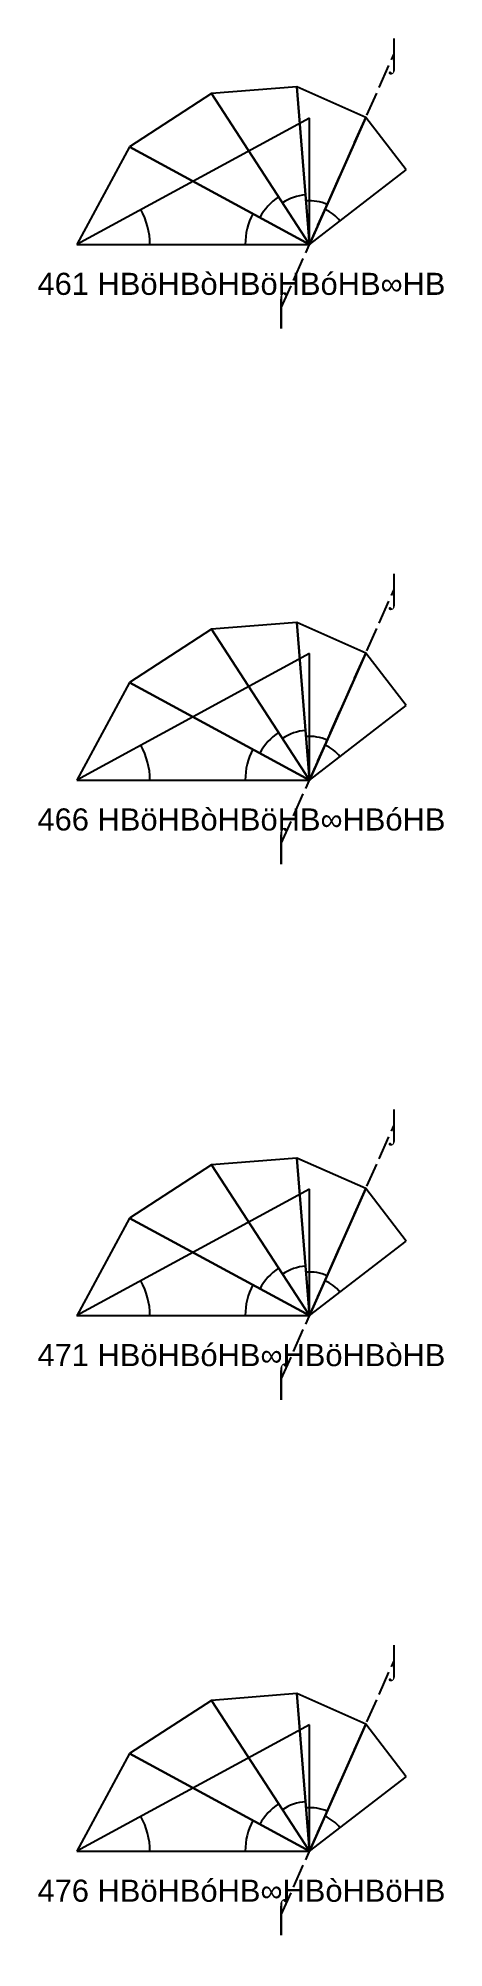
# Model space of a CAD drawing. Header units: millimetres. Extents: x 122552 to 1654769, y -10280102 to 62068.
# Drawn here: x 1079343 to 1099537, y -5545244 to -5450235 of the extents above; entities that cross this region are included whole.
import ezdxf
from ezdxf.enums import TextEntityAlignment as Align

# ---------------------------------------------------------------- set-up
doc = ezdxf.new("R2010")
doc.units = ezdxf.units.MM
doc.linetypes.add('ACAD_ISO02W100', pattern=[15, 12, -3])
for name, color, linetype in [('BASE', 170, 'Continuous'), ('HYPOTENUSE', 20, 'Continuous'), ('PERPENDICULAR', 90, 'Continuous'), ('Standard', 7, 'Continuous')]:
    doc.layers.add(name, color=color, linetype=linetype)
doc.styles.add('Arial', font='arial_0.ttf')

msp = doc.modelspace()

# ---------------------------------------------------------------- texts
at = {"style": 'Arial'}
for s, p in [('⌡', (1097059, -5451017)), ('461 HBöHBòHBöHBóHB∞HB', (1089463, -5462456)), ('⌠', (1091444, -5463655)), ('⌡', (1097059, -5477665)), ('466 HBöHBòHBöHB∞HBóHB', (1089463, -5489105)), ('⌠', (1091444, -5490303)), ('⌡', (1097059, -5504314)), ('471 HBöHBóHB∞HBöHBòHB', (1089463, -5515753)), ('⌠', (1091444, -5516952)), ('⌡', (1097059, -5530963)), ('476 HBöHBóHB∞HBòHBöHB', (1089463, -5542402)), ('⌠', (1091444, -5543601))]:
    msp.add_text(s, height=1100, dxfattribs=at).set_placement(p, align=Align.MIDDLE_CENTER)

# ---------------------------------------------------------------- blocks, each defined once
blk = doc.blocks.new('fundamental_block_GT')
at = {"color": 4}
blk.add_arc((0.1, -2.3), 276.6, 359.9799, 28.42535, dxfattribs=at)
at = {"layer": 'BASE'}
blk.add_line((0, 0), (878.9, -7.5), dxfattribs=at)
at = {"layer": 'HYPOTENUSE'}
blk.add_line((882.9, 469.5), (0, 0), dxfattribs=at)
at = {"layer": 'PERPENDICULAR'}
blk.add_line((878.9, -7.5), (882.9, 469.5), dxfattribs=at)

# ---------------------------------------------------------------- linework, layer by layer
at = {"linetype": 'ACAD_ISO02W100', "ltscale": 100}
for p, q in [((1091444, -5463655), (1097059, -5451017)), ((1091444, -5490303), (1097059, -5477665)), ((1091444, -5516952), (1097059, -5504314)), ((1091444, -5543601), (1097059, -5530963))]:
    msp.add_line(p, q, dxfattribs=at)

# ---------------------------------------------------------------- block references
for p, xscale, yscale, zscale, rotation in [((1092848, -5460495), 10.18429076373601, 10.18429076373601, 10.18429076373601, 123.5116672382091), ((1092848, -5460495), 8.951118371073518, 8.951118371073518, 8.951118371073518, 95.02333447641668), ((1092848, -5460495), 7.867265571232678, 7.867265571232678, 7.867265571232678, 66.53500171461897), ((1092848, -5460495), 6.914651890686425, 6.914651890686425, 6.914651890686425, 38.04666895281858), ((1092848, -5460495), 11.58735412275403, 11.58735412275403, 11.58735412275403, 152.0000000000003), ((1092848, -5487144), 10.18429076373601, 10.18429076373601, 10.18429076373601, 123.5116672382091), ((1092848, -5487144), 8.951118371073518, 8.951118371073518, 8.951118371073518, 95.02333447641668), ((1092848, -5487144), 7.867265571232678, 7.867265571232678, 7.867265571232678, 66.53500171461897), ((1092848, -5487144), 6.914651890686425, 6.914651890686425, 6.914651890686425, 38.04666895281858), ((1092848, -5487144), 11.58735412275403, 11.58735412275403, 11.58735412275403, 152.0000000000003), ((1092848, -5513793), 10.18429076373601, 10.18429076373601, 10.18429076373601, 123.5116672382091), ((1092848, -5513793), 8.951118371073518, 8.951118371073518, 8.951118371073518, 95.02333447641668), ((1092848, -5513793), 7.867265571232669, 7.867265571232669, 7.867265571232669, 66.5350017146181), ((1092848, -5513793), 6.914651890686425, 6.914651890686425, 6.914651890686425, 38.04666895281858), ((1092848, -5513793), 11.58735412275403, 11.58735412275403, 11.58735412275403, 152.0000000000003), ((1092848, -5540441), 10.18429076373601, 10.18429076373601, 10.18429076373601, 123.5116672382091), ((1092848, -5540441), 8.951118371073518, 8.951118371073518, 8.951118371073518, 95.02333447641668), ((1092848, -5540441), 7.867265571232669, 7.867265571232669, 7.867265571232669, 66.5350017146181), ((1092848, -5540441), 6.914651890686425, 6.914651890686425, 6.914651890686425, 38.04666895281858), ((1092848, -5540441), 11.58735412275403, 11.58735412275403, 11.58735412275403, 152.0000000000003)]:
    msp.add_blockref('fundamental_block_GT', p, dxfattribs=dict(xscale=xscale, yscale=yscale, zscale=zscale, rotation=rotation))
at = {"layer": 'Standard', "xscale": 13.18371388650824, "yscale": 13.18371388650824, "zscale": 13.18371388650824, "rotation": 0.4883327617913192}
for p in [(1081261, -5460495), (1081261, -5487144), (1081261, -5513793), (1081261, -5540441)]:
    msp.add_blockref('fundamental_block_GT', p, dxfattribs=at)

msp.set_redraw_order([(e.dxf.handle, doc.entitydb.next_handle()) for e in msp.query("TEXT MTEXT ATTDEF DIMENSION ARC_DIMENSION")])  # texts and dimensions are drawn at this point

doc.saveas('drawing.dxf')
